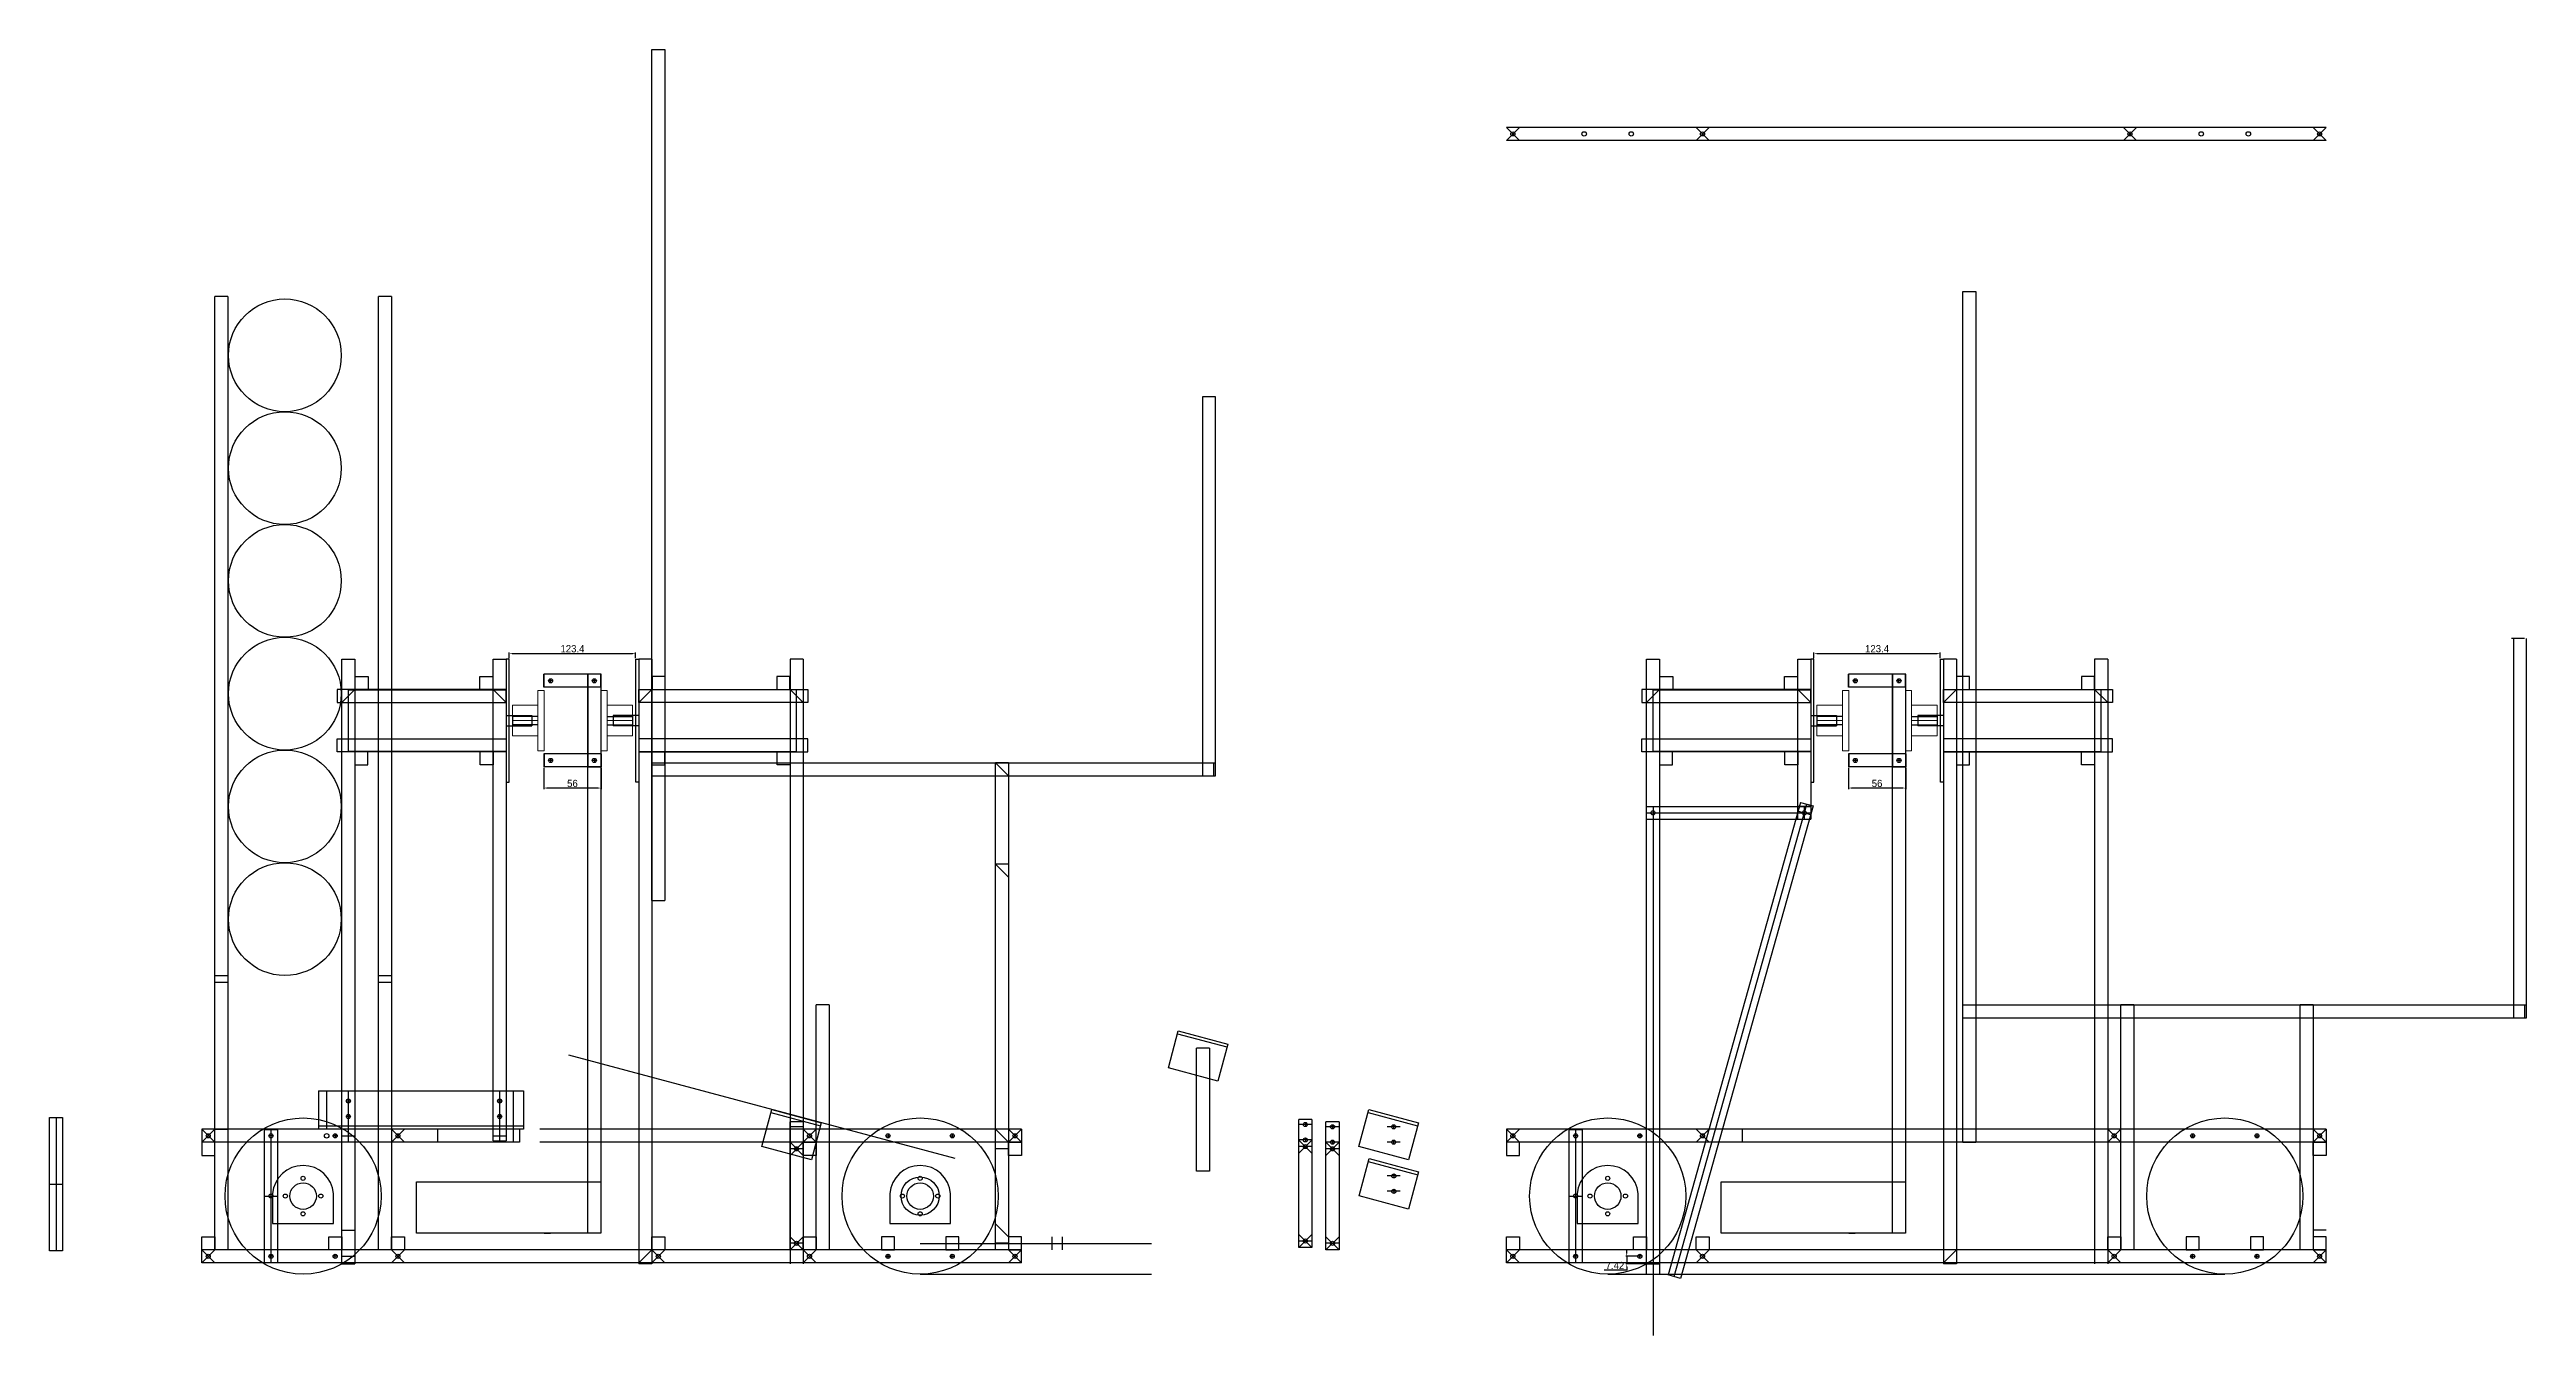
# Model space of a CAD drawing. Header units: millimetres. Extents: x -15418 to 43885, y -27590 to 23052.
# Drawn here: x 24815 to 27232, y -20265 to -19010 of the extents above; entities that cross this region are included whole.
import ezdxf

# ---------------------------------------------------------------- set-up
doc = ezdxf.new("R2010")
doc.units = ezdxf.units.MM
doc.header["$LTSCALE"] = 0.5
doc.layers.get('0').update_dxf_attribs({"lineweight": 5})
doc.layers.get('Defpoints').update_dxf_attribs({"color": 4})
for name, color, linetype in [('Layer1', 1, 'Continuous'), ('Layer2', 2, 'Continuous'), ('Layer3', 9, 'Continuous'), ('Layer4', 6, 'Continuous')]:
    doc.layers.add(name, color=color, linetype=linetype)
doc.dimstyles.new('ISO-25', dxfattribs={"dimtxt": 7, "dimasz": 3, "dimexe": 1, "dimexo": 1, "dimgap": 1, "dimtad": 1, "dimtoh": 1, "dimdec": 3, "dimdsep": 46, "dimtxsty": 'Standard', "dimcen": 2.5, "dimadec": 0, "dimazin": 0, "dimtfac": 1, "dimtdec": 3, "dimtmove": 0, "dimatfit": 3, "dimfxl": 1, "dimarcsym": 1})

msp = doc.modelspace()

# ---------------------------------------------------------------- blocks, each defined once
blk = doc.blocks.new('*D346')
at = {"layer": 'Defpoints', "color": 0, "transparency": 16777216}
for p in [(26570.7, -19710.2), (26626.7, -19710.2), (26570.7, -19730.8)]:
    blk.add_point(p, dxfattribs=at)
at = {"layer": 'Layer1', "color": 0, "lineweight": -2, "transparency": 16777216}
for p, q in [((26570.7, -19711.2), (26570.7, -19731.8)), ((26626.7, -19711.2), (26626.7, -19731.8)), ((26623.7, -19730.8), (26573.7, -19730.8))]:
    blk.add_line(p, q, dxfattribs=at)
at = {"layer": 'Layer1', "color": 0, "transparency": 16777216}
for points in [[(26573.7, -19730.3), (26573.7, -19731.3), (26570.7, -19730.8)], [(26623.7, -19730.3), (26623.7, -19731.3), (26626.7, -19730.8)]]:
    blk.add_solid(points, dxfattribs=at)
at = {"layer": 'Layer1', "color": 0, "transparency": 16777216, "insert": (26598.7, -19726.3), "char_height": 7, "attachment_point": 5}
blk.add_mtext('56', dxfattribs=at)
blk = doc.blocks.new('*D352')
at = {"layer": 'Defpoints', "color": 0, "transparency": 16777216}
for p in [(26660.4, -19599.4), (26537, -19605), (26660.4, -19605)]:
    blk.add_point(p, dxfattribs=at)
at = {"layer": 'Layer2', "color": 0, "lineweight": -2, "transparency": 16777216}
for p, q in [((26537, -19604), (26537, -19598.4)), ((26540, -19599.4), (26657.4, -19599.4)), ((26660.4, -19604), (26660.4, -19598.4))]:
    blk.add_line(p, q, dxfattribs=at)
at = {"layer": 'Layer2', "color": 0, "transparency": 16777216}
for points in [[(26540, -19598.9), (26540, -19599.9), (26537, -19599.4)], [(26657.4, -19598.9), (26657.4, -19599.9), (26660.4, -19599.4)]]:
    blk.add_solid(points, dxfattribs=at)
at = {"layer": 'Layer2', "color": 0, "transparency": 16777216, "insert": (26598.7, -19594.9), "char_height": 7, "attachment_point": 5}
blk.add_mtext('123.4', dxfattribs=at)
blk = doc.blocks.new('*D354')
at = {"layer": 'Defpoints', "color": 0, "transparency": 16777216}
for p in [(26354.4, -20195), (26367.2, -20187.6), (26380.1, -20195)]:
    blk.add_point(p, dxfattribs=at)
at = {"layer": 'Layer2', "color": 0, "lineweight": -2, "transparency": 16777216}
for p, q in [((26354.4, -20184.6), (26354.4, -20181.6)), ((26354.4, -20201), (26332.4, -20201)), ((26366.2, -20187.6), (26353.4, -20187.6)), ((26379.1, -20195), (26353.4, -20195)), ((26354.4, -20187.6), (26354.4, -20195)), ((26354.4, -20198), (26354.4, -20201))]:
    blk.add_line(p, q, dxfattribs=at)
at = {"layer": 'Layer2', "color": 0, "transparency": 16777216}
for points in [[(26353.9, -20184.6), (26354.9, -20184.6), (26354.4, -20187.6)], [(26353.9, -20198), (26354.9, -20198), (26354.4, -20195)]]:
    blk.add_solid(points, dxfattribs=at)
at = {"layer": 'Layer2', "color": 0, "transparency": 16777216, "insert": (26342.9, -20196.5), "char_height": 7, "attachment_point": 5}
blk.add_mtext('7.42', dxfattribs=at)
blk = doc.blocks.new('*D379')
at = {"layer": 'Defpoints', "color": 0, "transparency": 16777216}
for p in [(25297.5, -19710.2), (25353.5, -19710.2), (25297.5, -19730.8)]:
    blk.add_point(p, dxfattribs=at)
at = {"layer": 'Layer1', "color": 0, "lineweight": -2, "transparency": 16777216}
for p, q in [((25297.5, -19711.2), (25297.5, -19731.8)), ((25353.5, -19711.2), (25353.5, -19731.8)), ((25350.5, -19730.8), (25300.5, -19730.8))]:
    blk.add_line(p, q, dxfattribs=at)
at = {"layer": 'Layer1', "color": 0, "transparency": 16777216}
for points in [[(25300.5, -19730.3), (25300.5, -19731.3), (25297.5, -19730.8)], [(25350.5, -19730.3), (25350.5, -19731.3), (25353.5, -19730.8)]]:
    blk.add_solid(points, dxfattribs=at)
at = {"layer": 'Layer1', "color": 0, "transparency": 16777216, "insert": (25325.5, -19726.3), "char_height": 7, "attachment_point": 5}
blk.add_mtext('56', dxfattribs=at)
blk = doc.blocks.new('*D380')
at = {"layer": 'Defpoints', "color": 0, "transparency": 16777216}
for p in [(25387.2, -19599.4), (25263.8, -19605), (25387.2, -19605)]:
    blk.add_point(p, dxfattribs=at)
at = {"layer": 'Layer2', "color": 0, "lineweight": -2, "transparency": 16777216}
for p, q in [((25263.8, -19604), (25263.8, -19598.4)), ((25266.8, -19599.4), (25384.2, -19599.4)), ((25387.2, -19604), (25387.2, -19598.4))]:
    blk.add_line(p, q, dxfattribs=at)
at = {"layer": 'Layer2', "color": 0, "transparency": 16777216}
for points in [[(25266.8, -19598.9), (25266.8, -19599.9), (25263.8, -19599.4)], [(25384.2, -19598.9), (25384.2, -19599.9), (25387.2, -19599.4)]]:
    blk.add_solid(points, dxfattribs=at)
at = {"layer": 'Layer2', "color": 0, "transparency": 16777216, "insert": (25325.5, -19594.9), "char_height": 7, "attachment_point": 5}
blk.add_mtext('123.4', dxfattribs=at)

# ---------------------------------------------------------------- dimensions: what is measured, and where the dimension line sits
at = {"layer": 'Layer1', "transparency": 33554661}
for base, p1, p2, picture, middle in [((25297.5451, -19730.7819), (25353.5451, -19710.2061), (25297.5451, -19710.2061), '*D379', (25325.5451, -19726.2819)), ((26570.7494, -19730.7819), (26626.7494, -19710.2061), (26570.7494, -19710.2061), '*D346', (26598.7494, -19726.2819))]:
    dim = msp.add_linear_dim(base=base, p1=p1, p2=p2, angle=180, dimstyle='ISO-25', dxfattribs=at)
    dim.commit()
    dim.dimension.update_dxf_attribs({"geometry": picture, "text_midpoint": middle})
at = {"layer": 'Layer2', "transparency": 33554661}
for base, p1, p2, picture, middle in [((25387.2451, -19599.4235), (25263.8451, -19605.0061), (25387.2451, -19605.0061), '*D380', (25325.5451, -19594.9235)), ((26660.4494, -19599.4235), (26537.0494, -19605.0061), (26660.4494, -19605.0061), '*D352', (26598.7494, -19594.9235))]:
    dim = msp.add_linear_dim(base=base, p1=p1, p2=p2, dimstyle='ISO-25', dxfattribs=at)
    dim.commit()
    dim.dimension.update_dxf_attribs({"geometry": picture, "text_midpoint": middle})
dim = msp.add_linear_dim(base=(26354.446, -20195.0061), p1=(26367.1871, -20187.5861), p2=(26380.0994, -20195.0061), angle=90, dimstyle='ISO-25', dxfattribs=at)
dim.commit()
dim.dimension.update_dxf_attribs({"geometry": '*D354', "text_midpoint": (26342.946, -20196.5061)})

# ---------------------------------------------------------------- linework, layer by layer
at = {"transparency": 33554661}
for p, q in [((25266.8451, -19680.0061), (25266.8451, -19650.0061)), ((25291.8451, -19650.0061), (25266.8451, -19650.0061)), ((25291.8451, -19694.5061), (25291.8451, -19635.5061)), ((25291.8451, -19635.5061), (25297.8451, -19635.5061)), ((25297.8451, -19635.5061), (25297.8451, -19694.5061)), ((25353.2451, -19635.5061), (25353.2451, -19694.5061)), ((25359.2451, -19635.5061), (25353.2451, -19635.5061)), ((25359.2451, -19694.5061), (25359.2451, -19635.5061)), ((25359.2451, -19650.0061), (25384.2451, -19650.0061)), ((25384.2451, -19680.0061), (25384.2451, -19650.0061)), ((26540.0494, -19680.0061), (26540.0494, -19650.0061)), ((26565.0494, -19650.0061), (26540.0494, -19650.0061)), ((26565.0494, -19694.5061), (26565.0494, -19635.5061)), ((26565.0494, -19635.5061), (26571.0494, -19635.5061)), ((26571.0494, -19635.5061), (26571.0494, -19694.5061)), ((26626.4494, -19635.5061), (26626.4494, -19694.5061)), ((26632.4494, -19635.5061), (26626.4494, -19635.5061)), ((26632.4494, -19694.5061), (26632.4494, -19635.5061)), ((26632.4494, -19650.0061), (26657.4494, -19650.0061)), ((26657.4494, -19680.0061), (26657.4494, -19650.0061)), ((25291.8451, -19665.0061), (25266.8451, -19665.0061)), ((25359.2451, -19665.0061), (25384.2451, -19665.0061)), ((26565.0494, -19665.0061), (26540.0494, -19665.0061)), ((26632.4494, -19665.0061), (26657.4494, -19665.0061)), ((25291.8451, -19680.0061), (25266.8451, -19680.0061)), ((25297.8451, -19694.5061), (25291.8451, -19694.5061)), ((25353.2451, -19694.5061), (25359.2451, -19694.5061)), ((25359.2451, -19680.0061), (25384.2451, -19680.0061)), ((26565.0494, -19680.0061), (26540.0494, -19680.0061)), ((26571.0494, -19694.5061), (26565.0494, -19694.5061)), ((26626.4494, -19694.5061), (26632.4494, -19694.5061)), ((26632.4494, -19680.0061), (26657.4494, -19680.0061))]:
    msp.add_line(p, q, dxfattribs=at)
at = {"layer": 'Defpoints', "transparency": 33554661}
for p, q in [((25907.0379, -20003.7634), (25916.7436, -19967.5412)), ((25915.9671, -19970.439), (25964.2634, -19983.3799)), ((25916.7436, -19967.5412), (25965.0399, -19980.4821)), ((25934.5417, -20104.4207), (25934.5417, -19984.4207)), ((25947.2417, -19984.4207), (25934.5417, -19984.4207)), ((25947.2417, -19984.4207), (25947.2417, -20104.4207)), ((25965.0399, -19980.4821), (25955.3342, -20016.7044)), ((25955.3342, -20016.7044), (25907.0379, -20003.7634)), ((25510.3413, -20080.5788), (25520.047, -20044.3566)), ((25519.2705, -20047.2544), (25567.5668, -20060.1954)), ((25520.047, -20044.3566), (25568.3433, -20057.2976)), ((25537.8451, -20181.2361), (25537.8451, -20056.2361)), ((25550.5451, -20056.2361), (25537.8451, -20056.2361)), ((25550.5451, -20061.2361), (25537.8451, -20061.2361)), ((25550.5451, -20056.2361), (25550.5451, -20181.2361)), ((25568.3433, -20057.2976), (25558.6375, -20093.5198)), ((25558.6375, -20093.5198), (25510.3413, -20080.5788)), ((25550.5451, -20076.2361), (25537.8451, -20076.2361)), ((25947.2417, -20104.4207), (25934.5417, -20104.4207)), ((25550.5451, -20181.2361), (25537.8451, -20181.2361))]:
    msp.add_line(p, q, dxfattribs=at)
for centre, radius in [((26312.8371, -19092.643), 2.15), ((26358.8371, -19092.643), 2.15), ((26915.0371, -19092.643), 2.15), ((26961.0371, -19092.643), 2.15), ((25085.6328, -20070.0261), 2.15), ((25085.6328, -20070.0261), 2.15), ((25664.8328, -20128.8061), 18.65)]:
    msp.add_circle(centre, radius, dxfattribs=at)
at = {"layer": 'Layer1', "transparency": 33554661}
for p, q in [((24976.4328, -20181.2361), (24976.4328, -19251.2361)), ((24989.1328, -19251.2361), (24976.4328, -19251.2361)), ((24989.1328, -19251.2361), (24989.1328, -20181.2361)), ((25136.1328, -20181.2361), (25136.1328, -19251.2361)), ((25148.8328, -19251.2361), (25136.1328, -19251.2361)), ((25148.8328, -19251.2361), (25148.8328, -20181.2361)), ((25100.5451, -20195.0061), (25100.5451, -19605.0061)), ((25100.5451, -19605.0061), (25113.2451, -19605.0061)), ((25113.2451, -19605.0061), (25113.2451, -20195.0061)), ((25113.4451, -19634.5061), (25113.4451, -19621.8061)), ((25113.4451, -19621.8061), (25126.1451, -19621.8061)), ((25126.1451, -19621.8061), (25126.1451, -19634.5061)), ((25235.2451, -19634.5061), (25235.2451, -19621.8061)), ((25235.2451, -19621.8061), (25247.9451, -19621.8061)), ((25247.9451, -19621.8061), (25247.9451, -19634.5061)), ((25248.1451, -19605.0061), (25260.8451, -19605.0061)), ((25248.1451, -19605.0061), (25260.8451, -19605.0061)), ((25248.1451, -20075.0061), (25248.1451, -19605.0061)), ((25260.8451, -19605.0061), (25260.8451, -19725.0061)), ((25263.8451, -19605.0061), (25260.8451, -19605.0061)), ((25260.8451, -19605.0061), (25260.8451, -20075.0061)), ((25263.8451, -19725.0061), (25263.8451, -19605.0061)), ((25353.5451, -19619.8061), (25297.5451, -19619.8061)), ((25297.5451, -19632.5061), (25297.5451, -19619.8061)), ((25297.8451, -19632.5061), (25297.8451, -19619.8061)), ((25306.1951, -19626.1561), (25302.1951, -19626.1561)), ((25304.1951, -19628.1561), (25304.1951, -19624.1561)), ((25340.5451, -19619.5061), (25340.5451, -19710.5061)), ((25340.5451, -19619.5061), (25353.2451, -19619.5061)), ((25340.5451, -20165.0061), (25340.5451, -19619.8061)), ((25348.8951, -19626.1561), (25344.8951, -19626.1561)), ((25346.8951, -19628.1561), (25346.8951, -19624.1561)), ((25353.2451, -19632.5061), (25353.2451, -19619.5061)), ((25353.2451, -19619.8061), (25353.2451, -20165.0061)), ((25353.2451, -19619.8061), (25353.2451, -19710.2061)), ((25353.5451, -19632.5061), (25353.5451, -19619.8061)), ((25387.2451, -19725.0061), (25387.2451, -19605.0061)), ((25387.2451, -19605.0061), (25390.2451, -19605.0061)), ((25390.2451, -19605.0061), (25390.2451, -19725.0061)), ((25402.9451, -19605.0061), (25390.2451, -19605.0061)), ((25402.9451, -19605.0061), (25390.2451, -19605.0061)), ((25390.2451, -19605.0061), (25390.2451, -20195.0061)), ((25402.9451, -19605.0061), (25402.9451, -20195.0061)), ((25403.1451, -19621.8061), (25403.1451, -19634.5061)), ((25415.8451, -19621.8061), (25403.1451, -19621.8061)), ((25415.8451, -19634.5061), (25415.8451, -19621.8061)), ((25524.9451, -19621.8061), (25524.9451, -19634.5061)), ((25537.6451, -19621.8061), (25524.9451, -19621.8061)), ((25537.6451, -19634.5061), (25537.6451, -19621.8061)), ((25550.5451, -19605.0061), (25537.8451, -19605.0061)), ((25537.8451, -19605.0061), (25537.8451, -20195.0061)), ((25550.5451, -19605.0061), (25550.5451, -20195.0061)), ((26373.7494, -20205.0061), (26373.7494, -19605.0061)), ((26373.7494, -19605.0061), (26386.4494, -19605.0061)), ((26386.4494, -19605.0061), (26386.4494, -20205.0061)), ((26386.6494, -19634.5061), (26386.6494, -19621.8061)), ((26386.6494, -19621.8061), (26399.3494, -19621.8061)), ((26399.3494, -19621.8061), (26399.3494, -19634.5061)), ((26508.4494, -19634.5061), (26508.4494, -19621.8061)), ((26508.4494, -19621.8061), (26521.1494, -19621.8061)), ((26521.1494, -19621.8061), (26521.1494, -19634.5061)), ((26521.3494, -19761.0061), (26521.3494, -19605.0061)), ((26521.3494, -19605.0061), (26534.0494, -19605.0061)), ((26534.0494, -19605.0061), (26534.0494, -19725.0061)), ((26537.0494, -19605.0061), (26534.0494, -19605.0061)), ((26534.0494, -19605.0061), (26534.0494, -19761.0061)), ((26537.0494, -19725.0061), (26537.0494, -19605.0061)), ((26626.7494, -19619.8061), (26570.7494, -19619.8061)), ((26570.7494, -19632.5061), (26570.7494, -19619.8061)), ((26571.0494, -19632.5061), (26571.0494, -19619.8061)), ((26579.3994, -19626.1561), (26575.3994, -19626.1561)), ((26577.3994, -19628.1561), (26577.3994, -19624.1561)), ((26613.7494, -19619.5061), (26613.7494, -19710.5061)), ((26613.7494, -19619.5061), (26626.4494, -19619.5061)), ((26613.7494, -20165.0061), (26613.7494, -19619.8061)), ((26622.0994, -19626.1561), (26618.0994, -19626.1561)), ((26620.0994, -19628.1561), (26620.0994, -19624.1561)), ((26626.4494, -19632.5061), (26626.4494, -19619.5061)), ((26626.4494, -19619.8061), (26626.4494, -20165.0061)), ((26626.4494, -19619.8061), (26626.4494, -19710.2061)), ((26626.7494, -19632.5061), (26626.7494, -19619.8061)), ((26660.4494, -19725.0061), (26660.4494, -19605.0061)), ((26660.4494, -19605.0061), (26663.4494, -19605.0061)), ((26663.4494, -19605.0061), (26663.4494, -19725.0061)), ((26676.1494, -19605.0061), (26663.4494, -19605.0061)), ((26676.1494, -19605.0061), (26663.4494, -19605.0061)), ((26663.4494, -19605.0061), (26663.4494, -20195.0061)), ((26676.1494, -19605.0061), (26676.1494, -20195.0061)), ((26676.3494, -19621.8061), (26676.3494, -19634.5061)), ((26689.0494, -19621.8061), (26676.3494, -19621.8061)), ((26689.0494, -19634.5061), (26689.0494, -19621.8061)), ((26798.1494, -19621.8061), (26798.1494, -19634.5061)), ((26810.8494, -19621.8061), (26798.1494, -19621.8061)), ((26810.8494, -19634.5061), (26810.8494, -19621.8061)), ((26823.7494, -19605.0061), (26811.0494, -19605.0061)), ((26811.0494, -19605.0061), (26811.0494, -20195.0061)), ((26823.7494, -19605.0061), (26823.7494, -20195.0061)), ((25260.8451, -19634.5061), (25095.8451, -19634.5061)), ((25095.8451, -19634.5061), (25095.8451, -19647.2061)), ((25095.8451, -19647.2061), (25260.8451, -19647.2061)), ((25113.2451, -19634.5061), (25100.5451, -19647.2061)), ((25126.1451, -19634.5061), (25113.4451, -19634.5061)), ((25247.9451, -19634.5061), (25235.2451, -19634.5061)), ((25248.1451, -19634.5061), (25260.8451, -19647.2061)), ((25260.8451, -19647.2061), (25260.8451, -19634.5061)), ((25353.2451, -19632.5061), (25297.5451, -19632.5061)), ((25353.5451, -19632.5061), (25340.5451, -19632.5061)), ((25390.2451, -19634.5061), (25555.2451, -19634.5061)), ((25390.2451, -19647.2061), (25390.2451, -19634.5061)), ((25402.9451, -19634.5061), (25390.2451, -19647.2061)), ((25555.2451, -19647.2061), (25390.2451, -19647.2061)), ((25403.1451, -19634.5061), (25415.8451, -19634.5061)), ((25524.9451, -19634.5061), (25537.6451, -19634.5061)), ((25537.8451, -19634.5061), (25550.5451, -19647.2061)), ((25555.2451, -19634.5061), (25555.2451, -19647.2061)), ((26534.0494, -19634.5061), (26369.0494, -19634.5061)), ((26369.0494, -19634.5061), (26369.0494, -19647.2061)), ((26369.0494, -19647.2061), (26534.0494, -19647.2061)), ((26386.4494, -19634.5061), (26373.7494, -19647.2061)), ((26399.3494, -19634.5061), (26386.6494, -19634.5061)), ((26521.1494, -19634.5061), (26508.4494, -19634.5061)), ((26521.3494, -19634.5061), (26534.0494, -19647.2061)), ((26534.0494, -19647.2061), (26534.0494, -19634.5061)), ((26626.4494, -19632.5061), (26570.7494, -19632.5061)), ((26626.7494, -19632.5061), (26613.7494, -19632.5061)), ((26663.4494, -19634.5061), (26828.4494, -19634.5061)), ((26663.4494, -19647.2061), (26663.4494, -19634.5061)), ((26676.1494, -19634.5061), (26663.4494, -19647.2061)), ((26828.4494, -19647.2061), (26663.4494, -19647.2061)), ((26676.3494, -19634.5061), (26689.0494, -19634.5061)), ((26798.1494, -19634.5061), (26810.8494, -19634.5061)), ((26811.0494, -19634.5061), (26823.7494, -19647.2061)), ((26828.4494, -19634.5061), (26828.4494, -19647.2061)), ((25266.8451, -19660.0061), (25266.8451, -19670.0061)), ((25353.2451, -19665.0061), (25353.2451, -19665.0061)), ((25384.2451, -19660.0061), (25384.2451, -19670.0061)), ((26540.0494, -19660.0061), (26540.0494, -19670.0061)), ((26626.4494, -19665.0061), (26626.4494, -19665.0061)), ((26657.4494, -19660.0061), (26657.4494, -19670.0061)), ((25095.8451, -19695.5061), (25095.8451, -19682.8061)), ((25095.8451, -19682.8061), (25260.8451, -19682.8061)), ((25260.8451, -19695.5061), (25095.8451, -19695.5061)), ((25113.2451, -19695.5061), (25113.2451, -19708.2061)), ((25125.9451, -19708.2061), (25125.9451, -19695.5061)), ((25235.4451, -19708.2061), (25235.4451, -19695.5061)), ((25248.1451, -19695.5061), (25248.1451, -19708.2061)), ((25260.8451, -19682.8061), (25260.8451, -19695.5061)), ((25353.2451, -19697.5061), (25297.5451, -19697.5061)), ((25297.5451, -19697.5061), (25297.5451, -19710.2061)), ((25297.8451, -19697.5061), (25297.8451, -19710.2061)), ((25353.5451, -19697.5061), (25340.5451, -19697.5061)), ((25353.2451, -19697.5061), (25353.2451, -19710.5061)), ((25353.5451, -19697.5061), (25353.5451, -19710.2061)), ((25555.2451, -19682.8061), (25390.2451, -19682.8061)), ((25390.2451, -19682.8061), (25390.2451, -19695.5061)), ((25390.2451, -19695.5061), (25555.2451, -19695.5061)), ((25402.9451, -19695.5061), (25402.9451, -19708.2061)), ((25415.6451, -19708.2061), (25415.6451, -19695.5061)), ((25525.1451, -19708.2061), (25525.1451, -19695.5061)), ((25537.8451, -19695.5061), (25537.8451, -19708.2061)), ((25555.2451, -19695.5061), (25555.2451, -19682.8061)), ((26369.0494, -19695.5061), (26369.0494, -19682.8061)), ((26369.0494, -19682.8061), (26534.0494, -19682.8061)), ((26534.0494, -19695.5061), (26369.0494, -19695.5061)), ((26386.4494, -19695.5061), (26386.4494, -19708.2061)), ((26399.1494, -19708.2061), (26399.1494, -19695.5061)), ((26508.6494, -19708.2061), (26508.6494, -19695.5061)), ((26521.3494, -19695.5061), (26521.3494, -19708.2061)), ((26534.0494, -19682.8061), (26534.0494, -19695.5061)), ((26626.4494, -19697.5061), (26570.7494, -19697.5061)), ((26570.7494, -19697.5061), (26570.7494, -19710.2061)), ((26571.0494, -19697.5061), (26571.0494, -19710.2061)), ((26626.7494, -19697.5061), (26613.7494, -19697.5061)), ((26626.4494, -19697.5061), (26626.4494, -19710.5061)), ((26626.7494, -19697.5061), (26626.7494, -19710.2061)), ((26828.4494, -19682.8061), (26663.4494, -19682.8061)), ((26663.4494, -19682.8061), (26663.4494, -19695.5061)), ((26663.4494, -19695.5061), (26828.4494, -19695.5061)), ((26676.1494, -19695.5061), (26676.1494, -19708.2061)), ((26688.8494, -19708.2061), (26688.8494, -19695.5061)), ((26798.3494, -19708.2061), (26798.3494, -19695.5061)), ((26811.0494, -19695.5061), (26811.0494, -19708.2061)), ((26828.4494, -19695.5061), (26828.4494, -19682.8061)), ((25113.2451, -19708.2061), (25125.9451, -19708.2061)), ((25248.1451, -19708.2061), (25235.4451, -19708.2061)), ((25353.5451, -19710.2061), (25297.5451, -19710.2061)), ((25306.1951, -19703.8561), (25302.1951, -19703.8561)), ((25304.1951, -19701.8561), (25304.1951, -19705.8561)), ((25353.2451, -19710.5061), (25340.5451, -19710.5061)), ((25348.8951, -19703.8561), (25344.8951, -19703.8561)), ((25346.8951, -19701.8561), (25346.8951, -19705.8561)), ((25402.9451, -19708.2061), (25415.6451, -19708.2061)), ((25537.8451, -19708.2061), (25525.1451, -19708.2061)), ((26386.4494, -19708.2061), (26399.1494, -19708.2061)), ((26521.3494, -19708.2061), (26508.6494, -19708.2061)), ((26626.7494, -19710.2061), (26570.7494, -19710.2061)), ((26579.3994, -19703.8561), (26575.3994, -19703.8561)), ((26577.3994, -19701.8561), (26577.3994, -19705.8561)), ((26626.4494, -19710.5061), (26613.7494, -19710.5061)), ((26622.0994, -19703.8561), (26618.0994, -19703.8561)), ((26620.0994, -19701.8561), (26620.0994, -19705.8561)), ((26676.1494, -19708.2061), (26688.8494, -19708.2061)), ((26811.0494, -19708.2061), (26798.3494, -19708.2061)), ((25260.8451, -19725.0061), (25263.8451, -19725.0061)), ((25390.2451, -19725.0061), (25387.2451, -19725.0061)), ((26373.7494, -19748.6561), (26534.0494, -19748.6561)), ((26380.0994, -19748.6561), (26380.0994, -19761.3561)), ((26523.9561, -19744.8399), (26394.6937, -20205.6446)), ((26536.1841, -19748.27), (26406.9217, -20209.0747)), ((26534.0494, -19748.6561), (26521.3494, -19748.6561)), ((26523.9561, -19744.8399), (26536.1841, -19748.27)), ((26527.6994, -19748.6561), (26527.6994, -19761.0061)), ((26534.0494, -19725.0061), (26537.0494, -19725.0061)), ((26663.4494, -19725.0061), (26660.4494, -19725.0061)), ((26373.7494, -19755.0061), (26534.0494, -19755.0061)), ((26373.7494, -19761.0061), (26534.0494, -19761.0061)), ((26521.5854, -19753.291), (26533.8134, -19756.7212)), ((25402.9451, -19840.3761), (25415.6451, -19840.3761)), ((24976.4328, -19913.6761), (24989.1328, -19913.6761)), ((25136.1328, -19913.6761), (25148.8328, -19913.6761)), ((24976.4328, -19920.0261), (24989.1328, -19920.0261)), ((25136.1328, -19920.0261), (25148.8328, -19920.0261)), ((25698.9092, -20092.2826), (25321.9482, -19991.2762)), ((26034.4736, -20179.0366), (26034.4736, -20054.0366)), ((26047.1736, -20054.0366), (26034.4736, -20054.0366)), ((26047.1736, -20059.0366), (26034.4736, -20059.0366)), ((26040.8236, -20057.0366), (26040.8236, -20061.0366)), ((26047.1736, -20054.0366), (26047.1736, -20179.0366)), ((26060.9007, -20181.2361), (26060.9007, -20056.2361)), ((26073.6007, -20056.2361), (26060.9007, -20056.2361)), ((26073.6007, -20061.2361), (26060.9007, -20061.2361)), ((26067.2507, -20059.2361), (26067.2507, -20063.2361)), ((26073.6007, -20056.2361), (26073.6007, -20181.2361)), ((26093.0584, -20080.5788), (26102.7641, -20044.3566)), ((26101.9876, -20047.2544), (26150.2839, -20060.1954)), ((26102.7641, -20044.3566), (26151.0604, -20057.2976)), ((26133.2622, -20061.2361), (26120.5622, -20061.2361)), ((26126.9122, -20059.2361), (26126.9122, -20063.2361)), ((26151.0604, -20057.2976), (26141.3547, -20093.5198)), ((24976.4328, -20063.6761), (24989.1328, -20063.6761)), ((25248.1451, -20075.0061), (25260.8451, -20075.0061)), ((25550.5451, -20082.7261), (25537.8451, -20082.7261)), ((26047.1736, -20074.0366), (26034.4736, -20074.0366)), ((26034.4736, -20074.1766), (26047.1736, -20086.8766)), ((26034.4736, -20086.8766), (26047.1736, -20074.1766)), ((26047.1736, -20080.5266), (26034.4736, -20080.5266)), ((26040.8236, -20072.0366), (26040.8236, -20076.0366)), ((26073.6007, -20076.2361), (26060.9007, -20076.2361)), ((26060.9007, -20076.3761), (26073.6007, -20089.0761)), ((26060.9007, -20089.0761), (26073.6007, -20076.3761)), ((26073.6007, -20082.7261), (26060.9007, -20082.7261)), ((26067.2507, -20074.2361), (26067.2507, -20078.2361)), ((26141.3547, -20093.5198), (26093.0584, -20080.5788)), ((26133.2622, -20076.2361), (26120.5622, -20076.2361)), ((26126.9122, -20074.2361), (26126.9122, -20078.2361)), ((26682.4494, -20076.3761), (26695.1494, -20076.3761)), ((26093.2264, -20128.4951), (26102.9321, -20092.2728)), ((26102.1557, -20095.1706), (26150.452, -20108.1116)), ((26102.9321, -20092.2728), (26151.2284, -20105.2138)), ((26133.4303, -20109.1523), (26120.7303, -20109.1523)), ((26127.0803, -20107.1523), (26127.0803, -20111.1523)), ((26151.2284, -20105.2138), (26141.5227, -20141.436)), ((25032.8928, -20126.3652), (25032.8928, -20155.5461)), ((25092.3728, -20155.5461), (25092.3728, -20126.3652)), ((25173.2451, -20165.0061), (25173.2451, -20115.0061)), ((25173.2451, -20115.0061), (25353.2451, -20115.0061)), ((25635.0928, -20126.3652), (25635.0928, -20155.5461)), ((25694.5728, -20155.5461), (25694.5728, -20126.3652)), ((26141.5227, -20141.436), (26093.2264, -20128.4951)), ((26133.4303, -20124.1523), (26120.7303, -20124.1523)), ((26127.0803, -20122.1523), (26127.0803, -20126.1523)), ((26306.0971, -20126.3652), (26306.0971, -20155.5461)), ((26365.5771, -20155.5461), (26365.5771, -20126.3652)), ((26446.4494, -20165.0061), (26446.4494, -20115.0061)), ((26446.4494, -20115.0061), (26626.4494, -20115.0061)), ((25032.8928, -20155.5461), (25092.3728, -20155.5461)), ((25635.0928, -20155.5461), (25694.5728, -20155.5461)), ((26306.0971, -20155.5461), (26365.5771, -20155.5461)), ((24989.1328, -20181.2361), (24976.4328, -20181.2361)), ((25087.7068, -20181.2361), (25075.0068, -20181.2361)), ((25148.8328, -20181.2361), (25136.1328, -20181.2361)), ((25353.2451, -20165.0061), (25173.2451, -20165.0061)), ((25297.8451, -20165.0061), (25304.1951, -20165.0061)), ((25550.5451, -20174.8861), (25537.8451, -20174.8861)), ((25664.8328, -20175.0061), (25890.4862, -20175.0061)), ((26034.4736, -20166.3366), (26047.1736, -20179.0366)), ((26034.4736, -20179.0366), (26047.1736, -20166.3366)), ((26047.1736, -20172.6866), (26034.4736, -20172.6866)), ((26047.1736, -20179.0366), (26034.4736, -20179.0366)), ((26060.9007, -20168.5361), (26073.6007, -20181.2361)), ((26060.9007, -20181.2361), (26073.6007, -20168.5361)), ((26073.6007, -20174.8861), (26060.9007, -20174.8861)), ((26073.6007, -20181.2361), (26060.9007, -20181.2361)), ((26626.4494, -20165.0061), (26446.4494, -20165.0061)), ((26571.0494, -20165.0061), (26577.3994, -20165.0061)), ((25100.5451, -20195.0061), (25113.2451, -20195.0061)), ((25402.9451, -20195.0061), (25390.2451, -20195.0061)), ((25664.8328, -20205.0061), (25890.4862, -20205.0061)), ((26373.7494, -20195.0061), (26386.4494, -20195.0061)), ((26676.1494, -20195.0061), (26663.4494, -20195.0061))]:
    msp.add_line(p, q, dxfattribs=at)
for centre, radius in [((25044.839, -19308.6761), 55), ((25044.839, -19418.6761), 55), ((25044.839, -19528.6761), 55), ((25044.839, -19638.6761), 55), ((25304.1951, -19626.1561), 2), ((25346.8951, -19626.1561), 2), ((26577.3994, -19626.1561), 2), ((26620.0994, -19626.1561), 2), ((25044.839, -19748.6761), 55), ((25304.1951, -19703.8561), 2), ((25346.8951, -19703.8561), 2), ((26577.3994, -19703.8561), 2), ((26620.0994, -19703.8561), 2), ((26380.0994, -19755.0061), 2), ((26527.6994, -19755.0061), 2), ((25044.839, -19858.6761), 55), ((26040.8236, -20059.0366), 2), ((26067.2507, -20061.2361), 2), ((26126.9122, -20061.2361), 2), ((26040.8236, -20074.0366), 2), ((26040.8236, -20080.5266), 2), ((26040.8236, -20080.5266), 2), ((26040.8236, -20080.5266), 2), ((26067.2507, -20076.2361), 2), ((26067.2507, -20082.7261), 2), ((26067.2507, -20082.7261), 2), ((26067.2507, -20082.7261), 2), ((26126.9122, -20076.2361), 2), ((25062.6328, -20111.5061), 2), ((25664.8328, -20111.5061), 2), ((26127.0803, -20109.1523), 2), ((26335.8371, -20111.5061), 2), ((25045.3328, -20128.8061), 2), ((25062.6328, -20128.8061), 12.96), ((25079.9328, -20128.8061), 2), ((25647.5328, -20128.8061), 2), ((25664.8328, -20128.8061), 12.96), ((25682.1328, -20128.8061), 2), ((26127.0803, -20124.1523), 2), ((26318.5371, -20128.8061), 2), ((26335.8371, -20128.8061), 12.96), ((26353.1371, -20128.8061), 2), ((25062.6328, -20146.1061), 2), ((25664.8328, -20146.1061), 2), ((26335.8371, -20146.1061), 2), ((26040.8236, -20172.6866), 2), ((26040.8236, -20172.6866), 2), ((26040.8236, -20172.6866), 2), ((26067.2507, -20174.8861), 2), ((26067.2507, -20174.8861), 2), ((26067.2507, -20174.8861), 2)]:
    msp.add_circle(centre, radius, dxfattribs=at)
for centre in [(25062.6328, -20128.8061), (25664.8328, -20128.8061), (26335.8371, -20128.8061)]:
    msp.add_arc(centre, 29.84, 4.692017, 175.307983, dxfattribs=at)
at = {"layer": 'Layer2', "transparency": 33554661}
for p, q in [((27036.9371, -19086.293), (26236.9371, -19086.293)), ((27036.9371, -19098.993), (26236.9371, -19098.993)), ((25106.8451, -19695.0061), (25106.8451, -19635.0061)), ((25106.8451, -19635.0061), (25260.8451, -19635.0061)), ((25260.8451, -19635.0061), (25260.8451, -19695.0061)), ((25390.2451, -19635.0061), (25390.2451, -19695.0061)), ((25544.2451, -19635.0061), (25390.2451, -19635.0061)), ((25544.2451, -19695.0061), (25544.2451, -19635.0061)), ((26380.0494, -19695.0061), (26380.0494, -19635.0061)), ((26380.0494, -19635.0061), (26534.0494, -19635.0061)), ((26534.0494, -19635.0061), (26534.0494, -19695.0061)), ((26663.4494, -19635.0061), (26663.4494, -19695.0061)), ((26817.4494, -19635.0061), (26663.4494, -19635.0061)), ((26817.4494, -19695.0061), (26817.4494, -19635.0061)), ((25260.8451, -19660.0061), (25285.8451, -19660.0061)), ((25260.8451, -19670.0061), (25285.8451, -19670.0061)), ((25291.8451, -19661.0061), (25266.8451, -19661.0061)), ((25291.8451, -19669.0061), (25266.8451, -19669.0061)), ((25285.8451, -19660.0061), (25285.8451, -19670.0061)), ((25359.2451, -19661.0061), (25384.2451, -19661.0061)), ((25359.2451, -19669.0061), (25384.2451, -19669.0061)), ((25390.2451, -19660.0061), (25365.2451, -19660.0061)), ((25365.2451, -19660.0061), (25365.2451, -19670.0061)), ((25390.2451, -19670.0061), (25365.2451, -19670.0061)), ((26534.0494, -19660.0061), (26559.0494, -19660.0061)), ((26534.0494, -19670.0061), (26559.0494, -19670.0061)), ((26565.0494, -19661.0061), (26540.0494, -19661.0061)), ((26565.0494, -19669.0061), (26540.0494, -19669.0061)), ((26559.0494, -19660.0061), (26559.0494, -19670.0061)), ((26632.4494, -19661.0061), (26657.4494, -19661.0061)), ((26632.4494, -19669.0061), (26657.4494, -19669.0061)), ((26663.4494, -19660.0061), (26638.4494, -19660.0061)), ((26638.4494, -19660.0061), (26638.4494, -19670.0061)), ((26663.4494, -19670.0061), (26638.4494, -19670.0061)), ((25260.8451, -19695.0061), (25106.8451, -19695.0061)), ((25390.2451, -19695.0061), (25544.2451, -19695.0061)), ((26534.0494, -19695.0061), (26380.0494, -19695.0061)), ((26663.4494, -19695.0061), (26817.4494, -19695.0061)), ((25738.3328, -20181.3061), (25738.3328, -19706.3061)), ((25751.0328, -19706.3061), (25738.3328, -19706.3061)), ((25738.3328, -19706.3061), (25751.0328, -19719.0061)), ((25751.0328, -19706.3061), (25751.0328, -20181.3061)), ((26380.0994, -19748.6561), (26380.0994, -20264.7709)), ((26400.8077, -20207.3596), (26530.0701, -19746.555)), ((25751.0328, -19805.0061), (25738.3328, -19805.0061)), ((25738.3328, -19805.0061), (25751.0328, -19817.7061)), ((25575.9451, -19942.3061), (25563.2451, -19942.3061)), ((25563.2451, -20181.3061), (25563.2451, -19942.3061)), ((25575.9451, -19942.3061), (25575.9451, -20181.3061)), ((26849.1494, -19942.3061), (26836.4494, -19942.3061)), ((26836.4494, -20181.3061), (26836.4494, -19942.3061)), ((26849.1494, -19942.3061), (26849.1494, -20181.3061)), ((27024.2371, -19942.3061), (27011.5371, -19942.3061)), ((27011.5371, -20181.3061), (27011.5371, -19942.3061)), ((27024.2371, -19942.3061), (27024.2371, -20181.3061)), ((25077.6328, -20026.1761), (25277.6328, -20026.1761)), ((25077.6328, -20026.1761), (25077.6328, -20063.6761)), ((25085.6328, -20026.1761), (25085.6328, -20063.6761)), ((25108.8951, -20036.1761), (25104.8951, -20036.1761)), ((25106.8951, -20063.6761), (25106.8951, -20026.1761)), ((25106.8951, -20034.1761), (25106.8951, -20038.1761)), ((25256.4951, -20036.1761), (25252.4951, -20036.1761)), ((25254.4951, -20063.6761), (25254.4951, -20026.1761)), ((25254.4951, -20034.1761), (25254.4951, -20038.1761)), ((25267.7328, -20026.1761), (25267.7328, -20076.3761)), ((25277.6328, -20026.1761), (25277.6328, -20063.6761)), ((24815.1913, -20182.2771), (24815.1913, -20052.2771)), ((24815.1913, -20052.2771), (24827.8913, -20052.2771)), ((24821.5413, -20052.2771), (24821.5413, -20182.2771)), ((24827.8913, -20052.2771), (24827.8913, -20182.2771)), ((25277.6328, -20060.6761), (25077.6328, -20060.6761)), ((25108.8951, -20051.1761), (25104.8951, -20051.1761)), ((25106.8951, -20049.1761), (25106.8951, -20053.1761)), ((25256.4951, -20051.1761), (25252.4951, -20051.1761)), ((25254.4951, -20049.1761), (25254.4951, -20053.1761)), ((24963.7328, -20063.6761), (24963.7328, -20076.3761)), ((25277.6328, -20063.6761), (24963.7328, -20063.6761)), ((24976.4328, -20076.3761), (24963.7328, -20076.3761)), ((24976.4328, -20076.3761), (24963.7328, -20076.3761)), ((24963.7328, -20076.3761), (24963.7328, -20089.0761)), ((24976.4328, -20076.3761), (24963.7328, -20076.3761)), ((24963.7328, -20076.3761), (24963.7328, -20089.0761)), ((24976.4328, -20076.3761), (24963.7328, -20076.3761)), ((25273.7328, -20076.3761), (24963.7328, -20076.3761)), ((24976.4328, -20089.0761), (24976.4328, -20076.3761)), ((24976.4328, -20089.0761), (24976.4328, -20076.3761)), ((25024.9328, -20193.8061), (25024.9328, -20063.8061)), ((25024.9328, -20063.8061), (25037.6328, -20063.8061)), ((25033.2828, -20070.0261), (25029.2828, -20070.0261)), ((25031.2828, -20063.8061), (25031.2828, -20193.8061)), ((25031.2828, -20068.0261), (25031.2828, -20072.0261)), ((25031.2828, -20070.0261), (25031.2828, -20187.5861)), ((25037.6328, -20063.8061), (25037.6328, -20193.8061)), ((25277.6328, -20063.6761), (25077.6328, -20063.6761)), ((25095.9828, -20070.0261), (25091.9828, -20070.0261)), ((25093.9828, -20068.0261), (25093.9828, -20072.0261)), ((25100.5451, -20070.0261), (25113.2451, -20070.0261)), ((25106.8951, -20076.3761), (25106.8951, -20063.6761)), ((25193.7328, -20063.6761), (25193.7328, -20076.3761)), ((25248.1451, -20070.0261), (25260.8451, -20070.0261)), ((25254.4951, -20076.3761), (25254.4951, -20063.6761)), ((25273.7328, -20063.6761), (25273.7328, -20076.3761)), ((25763.7328, -20063.6761), (25293.7328, -20063.6761)), ((25763.7328, -20076.3761), (25293.7328, -20076.3761)), ((25550.5451, -20089.0761), (25550.5451, -20076.3761)), ((25550.5451, -20076.3761), (25563.2451, -20076.3761)), ((25550.5451, -20089.0761), (25550.5451, -20076.3761)), ((25550.5451, -20076.3761), (25563.2451, -20076.3761)), ((25563.2451, -20076.3761), (25563.2451, -20089.0761)), ((25563.2451, -20076.3761), (25563.2451, -20089.0761)), ((25631.4828, -20070.0261), (25635.4828, -20070.0261)), ((25633.4828, -20068.0261), (25633.4828, -20072.0261)), ((25694.1828, -20070.0261), (25698.1828, -20070.0261)), ((25696.1828, -20068.0261), (25696.1828, -20072.0261)), ((25738.3328, -20063.6761), (25751.0328, -20076.3761)), ((25751.0328, -20082.7261), (25738.3328, -20082.7261)), ((25751.0328, -20089.0761), (25751.0328, -20076.3761)), ((25751.0328, -20076.3761), (25763.7328, -20076.3761)), ((25751.0328, -20089.0761), (25751.0328, -20076.3761)), ((25751.0328, -20076.3761), (25763.7328, -20076.3761)), ((25751.0328, -20082.7261), (25751.0328, -20082.7261)), ((25763.7328, -20063.6761), (25763.7328, -20076.3761)), ((25763.7328, -20076.3761), (25763.7328, -20089.0761)), ((25763.7328, -20076.3761), (25763.7328, -20089.0761)), ((27036.9371, -20063.6761), (26236.9371, -20063.6761)), ((26236.9371, -20063.6761), (26236.9371, -20076.3761)), ((27036.9371, -20076.3761), (26236.9371, -20076.3761)), ((26249.6371, -20076.3761), (26236.9371, -20076.3761)), ((26249.6371, -20076.3761), (26236.9371, -20076.3761)), ((26236.9371, -20076.3761), (26236.9371, -20089.0761)), ((26249.6371, -20076.3761), (26236.9371, -20076.3761)), ((26236.9371, -20076.3761), (26236.9371, -20089.0761)), ((26249.6371, -20076.3761), (26236.9371, -20076.3761)), ((26249.6371, -20089.0761), (26249.6371, -20076.3761)), ((26249.6371, -20089.0761), (26249.6371, -20076.3761)), ((26298.1371, -20193.8061), (26298.1371, -20063.8061)), ((26298.1371, -20063.8061), (26310.8371, -20063.8061)), ((26306.4871, -20070.0261), (26302.4871, -20070.0261)), ((26304.4871, -20063.8061), (26304.4871, -20193.8061)), ((26304.4871, -20068.0261), (26304.4871, -20072.0261)), ((26304.4871, -20070.0261), (26304.4871, -20187.5861)), ((26310.8371, -20063.8061), (26310.8371, -20193.8061)), ((26369.1871, -20070.0261), (26365.1871, -20070.0261)), ((26367.1871, -20068.0261), (26367.1871, -20072.0261)), ((26466.9371, -20063.6761), (26466.9371, -20076.3761)), ((26904.6871, -20070.0261), (26908.6871, -20070.0261)), ((26906.6871, -20068.0261), (26906.6871, -20072.0261)), ((26967.3871, -20070.0261), (26971.3871, -20070.0261)), ((26969.3871, -20068.0261), (26969.3871, -20072.0261)), ((27024.2371, -20089.0761), (27024.2371, -20076.3761)), ((27024.2371, -20076.3761), (27036.9371, -20076.3761)), ((27024.2371, -20089.0761), (27024.2371, -20076.3761)), ((27024.2371, -20076.3761), (27036.9371, -20076.3761)), ((27036.9371, -20063.6761), (27036.9371, -20076.3761)), ((27036.9371, -20076.3761), (27036.9371, -20089.0761)), ((27036.9371, -20076.3761), (27036.9371, -20089.0761)), ((24963.7328, -20089.0761), (24976.4328, -20089.0761)), ((25563.2451, -20089.0761), (25550.5451, -20089.0761)), ((25563.2451, -20089.0761), (25550.5451, -20089.0761)), ((25763.7328, -20089.0761), (25751.0328, -20089.0761)), ((25763.7328, -20089.0761), (25751.0328, -20089.0761)), ((26236.9371, -20089.0761), (26249.6371, -20089.0761)), ((27036.9371, -20089.0761), (27024.2371, -20089.0761)), ((27036.9371, -20089.0761), (27024.2371, -20089.0761)), ((24815.1913, -20117.2771), (24827.8913, -20117.2771)), ((25024.9328, -20128.8061), (25037.6328, -20128.8061)), ((26298.1371, -20128.8061), (26310.8371, -20128.8061)), ((25738.3328, -20155.8361), (25751.0328, -20168.5361)), ((24827.8913, -20182.2771), (24815.1913, -20182.2771)), ((24963.7328, -20181.2361), (24963.7328, -20168.5361)), ((24963.7328, -20181.2361), (24963.7328, -20168.5361)), ((24963.7328, -20168.5361), (24976.4328, -20168.5361)), ((25763.7328, -20181.2361), (24963.7328, -20181.2361)), ((24963.7328, -20193.9361), (24963.7328, -20181.2361)), ((24976.4328, -20181.2361), (24963.7328, -20181.2361)), ((24976.4328, -20181.2361), (24963.7328, -20181.2361)), ((24976.4328, -20181.2361), (24963.7328, -20181.2361)), ((24976.4328, -20181.2361), (24963.7328, -20181.2361)), ((24976.4328, -20168.5361), (24976.4328, -20181.2361)), ((24976.4328, -20168.5361), (24976.4328, -20181.2361)), ((25087.7068, -20181.2361), (25087.7068, -20168.5361)), ((25087.7068, -20168.5361), (25100.4068, -20168.5361)), ((25087.7068, -20181.2361), (25087.7068, -20168.5361)), ((25087.7068, -20168.5361), (25100.4068, -20168.5361)), ((25100.4068, -20181.2361), (25087.7068, -20181.2361)), ((25100.4068, -20181.2361), (25087.7068, -20181.2361)), ((25100.4068, -20168.5361), (25100.4068, -20181.2361)), ((25100.4068, -20168.5361), (25100.4068, -20181.2361)), ((25100.476, -20162.1861), (25113.2451, -20162.1861)), ((25148.8328, -20181.2361), (25148.8328, -20168.5361)), ((25148.8328, -20168.5361), (25161.5328, -20168.5361)), ((25148.8328, -20181.2361), (25148.8328, -20168.5361)), ((25148.8328, -20168.5361), (25161.5328, -20168.5361)), ((25161.5328, -20181.2361), (25148.8328, -20181.2361)), ((25161.5328, -20181.2361), (25148.8328, -20181.2361)), ((25161.5328, -20168.5361), (25161.5328, -20181.2361)), ((25161.5328, -20168.5361), (25161.5328, -20181.2361)), ((25390.2451, -20193.9361), (25402.9451, -20181.2361)), ((25402.9451, -20181.2361), (25402.9451, -20168.5361)), ((25402.9451, -20168.5361), (25415.6451, -20168.5361)), ((25402.9451, -20181.2361), (25402.9451, -20168.5361)), ((25402.9451, -20168.5361), (25415.6451, -20168.5361)), ((25415.6451, -20181.2361), (25402.9451, -20181.2361)), ((25415.6451, -20181.2361), (25402.9451, -20181.2361)), ((25415.6451, -20168.5361), (25415.6451, -20181.2361)), ((25415.6451, -20168.5361), (25415.6451, -20181.2361)), ((25550.5451, -20181.2361), (25550.5451, -20168.5361)), ((25550.5451, -20168.5361), (25563.2451, -20168.5361)), ((25550.5451, -20181.2361), (25550.5451, -20168.5361)), ((25550.5451, -20168.5361), (25563.2451, -20168.5361)), ((25563.2451, -20181.2361), (25550.5451, -20181.2361)), ((25563.2451, -20181.2361), (25550.5451, -20181.2361)), ((25563.2451, -20168.5361), (25563.2451, -20181.2361)), ((25563.2451, -20168.5361), (25563.2451, -20181.2361)), ((25575.9451, -20181.3061), (25563.2451, -20181.3061)), ((25639.7588, -20168.5361), (25627.0588, -20168.5361)), ((25627.0588, -20168.5361), (25627.0588, -20181.2361)), ((25639.7588, -20168.5361), (25627.0588, -20168.5361)), ((25627.0588, -20168.5361), (25627.0588, -20181.2361)), ((25627.0588, -20181.2361), (25639.7588, -20181.2361)), ((25627.0588, -20181.2361), (25639.7588, -20181.2361)), ((25639.7588, -20181.2361), (25639.7588, -20168.5361)), ((25639.7588, -20181.2361), (25639.7588, -20168.5361)), ((25702.5328, -20168.5361), (25689.8328, -20168.5361)), ((25689.8328, -20168.5361), (25689.8328, -20181.2361)), ((25702.5328, -20168.5361), (25689.8328, -20168.5361)), ((25689.8328, -20168.5361), (25689.8328, -20181.2361)), ((25689.8328, -20181.2361), (25702.5328, -20181.2361)), ((25689.8328, -20181.2361), (25702.5328, -20181.2361)), ((25702.5328, -20181.2361), (25702.5328, -20168.5361)), ((25702.5328, -20181.2361), (25702.5328, -20168.5361)), ((25751.0328, -20174.8861), (25738.3328, -20174.8861)), ((25751.0328, -20181.3061), (25738.3328, -20181.3061)), ((25763.7328, -20168.5361), (25751.0328, -20168.5361)), ((25751.0328, -20168.5361), (25751.0328, -20181.2361)), ((25763.7328, -20168.5361), (25751.0328, -20168.5361)), ((25751.0328, -20168.5361), (25751.0328, -20181.2361)), ((25751.0328, -20181.2361), (25763.7328, -20181.2361)), ((25751.0328, -20181.2361), (25763.7328, -20181.2361)), ((25763.7328, -20181.2361), (25763.7328, -20168.5361)), ((25763.7328, -20181.2361), (25763.7328, -20168.5361)), ((25763.7328, -20193.9361), (25763.7328, -20181.2361)), ((25793.7328, -20181.2361), (25793.7328, -20168.5361)), ((25803.7328, -20181.2361), (25803.7328, -20168.5361)), ((26236.9371, -20181.2361), (26236.9371, -20168.5361)), ((26236.9371, -20181.2361), (26236.9371, -20168.5361)), ((26236.9371, -20168.5361), (26249.6371, -20168.5361)), ((27036.9371, -20181.2361), (26236.9371, -20181.2361)), ((26236.9371, -20193.9361), (26236.9371, -20181.2361)), ((26249.6371, -20181.2361), (26236.9371, -20181.2361)), ((26249.6371, -20181.2361), (26236.9371, -20181.2361)), ((26249.6371, -20181.2361), (26236.9371, -20181.2361)), ((26249.6371, -20181.2361), (26236.9371, -20181.2361)), ((26249.6371, -20168.5361), (26249.6371, -20181.2361)), ((26249.6371, -20168.5361), (26249.6371, -20181.2361)), ((26360.9111, -20181.2361), (26360.9111, -20168.5361)), ((26360.9111, -20168.5361), (26373.6111, -20168.5361)), ((26360.9111, -20181.2361), (26360.9111, -20168.5361)), ((26360.9111, -20168.5361), (26373.6111, -20168.5361)), ((26373.6111, -20181.2361), (26360.9111, -20181.2361)), ((26373.6111, -20181.2361), (26360.9111, -20181.2361)), ((26373.6111, -20168.5361), (26373.6111, -20181.2361)), ((26373.6111, -20168.5361), (26373.6111, -20181.2361)), ((26422.0371, -20181.2361), (26422.0371, -20168.5361)), ((26422.0371, -20168.5361), (26434.7371, -20168.5361)), ((26422.0371, -20181.2361), (26422.0371, -20168.5361)), ((26422.0371, -20168.5361), (26434.7371, -20168.5361)), ((26434.7371, -20181.2361), (26422.0371, -20181.2361)), ((26434.7371, -20181.2361), (26422.0371, -20181.2361)), ((26434.7371, -20168.5361), (26434.7371, -20181.2361)), ((26434.7371, -20168.5361), (26434.7371, -20181.2361)), ((26663.4494, -20193.9361), (26676.1494, -20181.2361)), ((26823.7494, -20181.2361), (26823.7494, -20168.5361)), ((26823.7494, -20168.5361), (26836.4494, -20168.5361)), ((26823.7494, -20181.2361), (26823.7494, -20168.5361)), ((26823.7494, -20168.5361), (26836.4494, -20168.5361)), ((26836.4494, -20181.2361), (26823.7494, -20181.2361)), ((26836.4494, -20181.2361), (26823.7494, -20181.2361)), ((26836.4494, -20168.5361), (26836.4494, -20181.2361)), ((26836.4494, -20168.5361), (26836.4494, -20181.2361)), ((26849.1494, -20181.3061), (26836.4494, -20181.3061)), ((26912.9631, -20168.5361), (26900.2631, -20168.5361)), ((26900.2631, -20168.5361), (26900.2631, -20181.2361)), ((26912.9631, -20168.5361), (26900.2631, -20168.5361)), ((26900.2631, -20168.5361), (26900.2631, -20181.2361)), ((26900.2631, -20181.2361), (26912.9631, -20181.2361)), ((26900.2631, -20181.2361), (26912.9631, -20181.2361)), ((26912.9631, -20181.2361), (26912.9631, -20168.5361)), ((26912.9631, -20181.2361), (26912.9631, -20168.5361)), ((26975.7371, -20168.5361), (26963.0371, -20168.5361)), ((26963.0371, -20168.5361), (26963.0371, -20181.2361)), ((26975.7371, -20168.5361), (26963.0371, -20168.5361)), ((26963.0371, -20168.5361), (26963.0371, -20181.2361)), ((26963.0371, -20181.2361), (26975.7371, -20181.2361)), ((26963.0371, -20181.2361), (26975.7371, -20181.2361)), ((26975.7371, -20181.2361), (26975.7371, -20168.5361)), ((26975.7371, -20181.2361), (26975.7371, -20168.5361)), ((27024.2371, -20181.3061), (27011.5371, -20181.3061)), ((27036.9371, -20162.1861), (27024.2371, -20162.1861)), ((27036.9371, -20168.5361), (27024.2371, -20168.5361)), ((27024.2371, -20168.5361), (27024.2371, -20181.2361)), ((27036.9371, -20168.5361), (27024.2371, -20168.5361)), ((27024.2371, -20168.5361), (27024.2371, -20181.2361)), ((27024.2371, -20181.2361), (27036.9371, -20181.2361)), ((27024.2371, -20181.2361), (27036.9371, -20181.2361)), ((27036.9371, -20181.2361), (27036.9371, -20168.5361)), ((27036.9371, -20181.2361), (27036.9371, -20168.5361)), ((27036.9371, -20193.9361), (27036.9371, -20181.2361)), ((25763.7328, -20193.9361), (24963.7328, -20193.9361)), ((25037.6328, -20193.8061), (25024.9328, -20193.8061)), ((25033.2828, -20187.5861), (25029.2828, -20187.5861)), ((25031.2828, -20189.5861), (25031.2828, -20185.5861)), ((25095.9828, -20187.5861), (25091.9828, -20187.5861)), ((25093.9828, -20189.5861), (25093.9828, -20185.5861)), ((25100.5451, -20187.5861), (25100.5451, -20187.5861)), ((25100.5451, -20187.5861), (25113.2451, -20187.5861)), ((25631.4828, -20187.5861), (25635.4828, -20187.5861)), ((25633.4828, -20189.5861), (25633.4828, -20185.5861)), ((25694.1828, -20187.5861), (25698.1828, -20187.5861)), ((25696.1828, -20189.5861), (25696.1828, -20185.5861)), ((27036.9371, -20193.9361), (26236.9371, -20193.9361)), ((26310.8371, -20193.8061), (26298.1371, -20193.8061)), ((26306.4871, -20187.5861), (26302.4871, -20187.5861)), ((26304.4871, -20189.5861), (26304.4871, -20185.5861)), ((26335.8371, -20205.0061), (26938.0371, -20205.0061)), ((26369.1871, -20187.5861), (26365.1871, -20187.5861)), ((26367.1871, -20189.5861), (26367.1871, -20185.5861)), ((26406.9217, -20209.0747), (26394.6937, -20205.6446)), ((26904.6871, -20187.5861), (26908.6871, -20187.5861)), ((26906.6871, -20189.5861), (26906.6871, -20185.5861)), ((26967.3871, -20187.5861), (26971.3871, -20187.5861)), ((26969.3871, -20189.5861), (26969.3871, -20185.5861))]:
    msp.add_line(p, q, dxfattribs=at)
for centre in [(25106.8951, -20036.1761), (25254.4951, -20036.1761), (25106.8951, -20051.1761), (25254.4951, -20051.1761), (25031.2828, -20070.0261), (25093.9828, -20070.0261), (25633.4828, -20070.0261), (25696.1828, -20070.0261), (26304.4871, -20070.0261), (26367.1871, -20070.0261), (26906.6871, -20070.0261), (26969.3871, -20070.0261), (25031.2828, -20128.8061), (26304.4871, -20128.8061), (25031.2828, -20187.5861), (25093.9828, -20187.5861), (25633.4828, -20187.5861), (25696.1828, -20187.5861), (26304.4871, -20187.5861), (26367.1871, -20187.5861), (26906.6871, -20187.5861), (26969.3871, -20187.5861)]:
    msp.add_circle(centre, 2, dxfattribs=at)
at = {"layer": 'Layer3', "transparency": 33554661}
for p, q in [((26236.9371, -19098.993), (26249.6371, -19086.293)), ((26236.9371, -19098.993), (26249.6371, -19086.293)), ((26236.9371, -19086.293), (26249.6371, -19098.993)), ((26434.7371, -19098.993), (26422.0371, -19086.293)), ((26434.7371, -19086.293), (26422.0371, -19098.993)), ((26839.1371, -19098.993), (26851.8371, -19086.293)), ((26839.1371, -19086.293), (26851.8371, -19098.993)), ((27036.9371, -19098.993), (27024.2371, -19086.293)), ((27036.9371, -19086.293), (27024.2371, -19098.993)), ((24963.7328, -20063.6761), (24976.4328, -20076.3761)), ((24963.7328, -20076.3761), (24976.4328, -20063.6761)), ((24963.7328, -20063.6761), (24976.4328, -20076.3761)), ((24963.7328, -20076.3761), (24976.4328, -20063.6761)), ((25161.5328, -20063.6761), (25148.8328, -20076.3761)), ((25161.5328, -20076.3761), (25148.8328, -20063.6761)), ((25537.8451, -20076.3761), (25550.5451, -20089.0761)), ((25537.8451, -20089.0761), (25550.5451, -20076.3761)), ((25550.5451, -20063.6761), (25563.2451, -20076.3761)), ((25550.5451, -20076.3761), (25563.2451, -20063.6761)), ((25763.7328, -20063.6761), (25751.0328, -20076.3761)), ((25763.7328, -20076.3761), (25751.0328, -20063.6761)), ((26236.9371, -20063.6761), (26249.6371, -20076.3761)), ((26236.9371, -20076.3761), (26249.6371, -20063.6761)), ((26236.9371, -20063.6761), (26249.6371, -20076.3761)), ((26236.9371, -20076.3761), (26249.6371, -20063.6761)), ((26434.7371, -20063.6761), (26422.0371, -20076.3761)), ((26434.7371, -20076.3761), (26422.0371, -20063.6761)), ((26823.7494, -20063.6761), (26836.4494, -20076.3761)), ((26823.7494, -20076.3761), (26836.4494, -20063.6761)), ((27036.9371, -20063.6761), (27024.2371, -20076.3761)), ((27036.9371, -20076.3761), (27024.2371, -20063.6761)), ((24963.7328, -20193.9361), (24976.4328, -20181.2361)), ((24963.7328, -20181.2361), (24976.4328, -20193.9361)), ((24963.7328, -20193.9361), (24976.4328, -20181.2361)), ((24963.7328, -20181.2361), (24976.4328, -20193.9361)), ((25161.5328, -20193.9361), (25148.8328, -20181.2361)), ((25161.5328, -20181.2361), (25148.8328, -20193.9361)), ((25402.9451, -20193.9361), (25415.6451, -20181.2361)), ((25402.9451, -20181.2361), (25415.6451, -20193.9361)), ((25537.8451, -20168.5361), (25550.5451, -20181.2361)), ((25537.8451, -20181.2361), (25550.5451, -20168.5361)), ((25550.5451, -20193.9361), (25563.2451, -20181.2361)), ((25550.5451, -20181.2361), (25563.2451, -20193.9361)), ((25763.7328, -20193.9361), (25751.0328, -20181.2361)), ((25763.7328, -20181.2361), (25751.0328, -20193.9361)), ((26236.9371, -20193.9361), (26249.6371, -20181.2361)), ((26236.9371, -20181.2361), (26249.6371, -20193.9361)), ((26236.9371, -20193.9361), (26249.6371, -20181.2361)), ((26236.9371, -20181.2361), (26249.6371, -20193.9361)), ((26434.7371, -20193.9361), (26422.0371, -20181.2361)), ((26434.7371, -20181.2361), (26422.0371, -20193.9361)), ((26823.7494, -20193.9361), (26836.4494, -20181.2361)), ((26823.7494, -20181.2361), (26836.4494, -20193.9361)), ((27036.9371, -20193.9361), (27024.2371, -20181.2361)), ((27036.9371, -20181.2361), (27024.2371, -20193.9361))]:
    msp.add_line(p, q, dxfattribs=at)
for centre, radius in [((26243.2871, -19092.643), 2), ((26243.2871, -19092.643), 2), ((26243.2871, -19092.643), 2), ((26243.2871, -19092.643), 2), ((26243.2871, -19092.643), 2), ((26243.2871, -19092.643), 2), ((26428.3871, -19092.643), 2), ((26428.3871, -19092.643), 2), ((26428.3871, -19092.643), 2), ((26845.4871, -19092.643), 2), ((26845.4871, -19092.643), 2), ((26845.4871, -19092.643), 2), ((27030.5871, -19092.643), 2), ((25106.8951, -20036.1761), 2), ((25254.4951, -20036.1761), 2), ((25062.6328, -20128.8061), 76.2), ((25106.8951, -20051.1761), 2), ((25254.4951, -20051.1761), 2), ((25664.8328, -20128.8061), 76.2), ((26335.8371, -20128.8061), 76.2), ((26938.0371, -20128.8061), 76.2), ((24970.0828, -20070.0261), 2), ((24970.0828, -20070.0261), 2), ((24970.0828, -20070.0261), 2), ((24970.0828, -20070.0261), 2), ((24970.0828, -20070.0261), 2), ((24970.0828, -20070.0261), 2), ((25031.2828, -20070.0261), 2), ((25093.9828, -20070.0261), 2), ((25155.1828, -20070.0261), 2), ((25155.1828, -20070.0261), 2), ((25155.1828, -20070.0261), 2), ((25544.1951, -20082.7261), 2), ((25544.1951, -20082.7261), 2), ((25544.1951, -20082.7261), 2), ((25556.8951, -20070.0261), 2), ((25556.8951, -20070.0261), 2), ((25556.8951, -20070.0261), 2), ((25633.4828, -20070.0261), 2), ((25696.1828, -20070.0261), 2), ((25757.3828, -20070.0261), 2), ((25757.3828, -20070.0261), 2), ((25757.3828, -20070.0261), 2), ((26243.2871, -20070.0261), 2), ((26243.2871, -20070.0261), 2), ((26243.2871, -20070.0261), 2), ((26243.2871, -20070.0261), 2), ((26243.2871, -20070.0261), 2), ((26243.2871, -20070.0261), 2), ((26304.4871, -20070.0261), 2), ((26367.1871, -20070.0261), 2), ((26428.3871, -20070.0261), 2), ((26428.3871, -20070.0261), 2), ((26428.3871, -20070.0261), 2), ((26830.0994, -20070.0261), 2), ((26830.0994, -20070.0261), 2), ((26830.0994, -20070.0261), 2), ((26906.6871, -20070.0261), 2), ((26969.3871, -20070.0261), 2), ((27030.5871, -20070.0261), 2), ((27030.5871, -20070.0261), 2), ((27030.5871, -20070.0261), 2), ((25544.1951, -20174.8861), 2), ((25544.1951, -20174.8861), 2), ((25544.1951, -20174.8861), 2), ((24970.0828, -20187.5861), 2), ((24970.0828, -20187.5861), 2), ((24970.0828, -20187.5861), 2), ((24970.0828, -20187.5861), 2), ((24970.0828, -20187.5861), 2), ((24970.0828, -20187.5861), 2), ((25031.2828, -20187.5861), 2), ((25093.9828, -20187.5861), 2), ((25155.1828, -20187.5861), 2), ((25155.1828, -20187.5861), 2), ((25155.1828, -20187.5861), 2), ((25409.2951, -20187.5861), 2), ((25409.2951, -20187.5861), 2), ((25409.2951, -20187.5861), 2), ((25556.8951, -20187.5861), 2), ((25556.8951, -20187.5861), 2), ((25556.8951, -20187.5861), 2), ((25633.4828, -20187.5861), 2), ((25696.1828, -20187.5861), 2), ((25757.3828, -20187.5861), 2), ((25757.3828, -20187.5861), 2), ((25757.3828, -20187.5861), 2), ((26243.2871, -20187.5861), 2), ((26243.2871, -20187.5861), 2), ((26243.2871, -20187.5861), 2), ((26243.2871, -20187.5861), 2), ((26243.2871, -20187.5861), 2), ((26243.2871, -20187.5861), 2), ((26304.4871, -20187.5861), 2), ((26367.1871, -20187.5861), 2), ((26428.3871, -20187.5861), 2), ((26428.3871, -20187.5861), 2), ((26428.3871, -20187.5861), 2), ((26830.0994, -20187.5861), 2), ((26830.0994, -20187.5861), 2), ((26830.0994, -20187.5861), 2), ((26906.6871, -20187.5861), 2), ((26969.3871, -20187.5861), 2), ((27030.5871, -20187.5861), 2), ((27030.5871, -20187.5861), 2), ((27030.5871, -20187.5861), 2)]:
    msp.add_circle(centre, radius, dxfattribs=at)
at = {"layer": 'Layer4', "transparency": 33554661}
for p, q in [((25402.9451, -19840.3761), (25402.9451, -19010.3761)), ((25402.9451, -19010.3761), (25415.6451, -19010.3761)), ((25415.6451, -19010.3761), (25415.6451, -19840.3761)), ((26682.4494, -20076.3761), (26682.4494, -19246.3761)), ((26682.4494, -19246.3761), (26695.1494, -19246.3761)), ((26695.1494, -19246.3761), (26695.1494, -20076.3761)), ((25952.9451, -19349.0061), (25940.2451, -19349.0061)), ((25940.2451, -19349.0061), (25940.2451, -19719.0061)), ((25952.9451, -19719.0061), (25952.9451, -19349.0061)), ((27230.5371, -19585.0061), (27217.8371, -19585.0061)), ((27219.7494, -19585.0061), (27219.7494, -19955.0061)), ((27232.4494, -19955.0061), (27232.4494, -19585.0061)), ((25402.9451, -19706.3061), (25952.9451, -19706.3061)), ((25402.9451, -19719.0061), (25952.9451, -19719.0061)), ((25938.3328, -19719.0061), (25951.0328, -19719.0061)), ((25951.0328, -19706.3061), (25951.0328, -19719.0061)), ((26682.4494, -19942.3061), (27232.4494, -19942.3061)), ((27230.5371, -19942.3061), (27230.5371, -19955.0061)), ((26682.4494, -19955.0061), (27232.4494, -19955.0061)), ((27217.8371, -19955.0061), (27230.5371, -19955.0061))]:
    msp.add_line(p, q, dxfattribs=at)

msp.set_redraw_order([(e.dxf.handle, doc.entitydb.next_handle()) for e in msp.query("TEXT MTEXT ATTDEF DIMENSION ARC_DIMENSION")])  # texts and dimensions are drawn at this point

doc.saveas('drawing.dxf')
